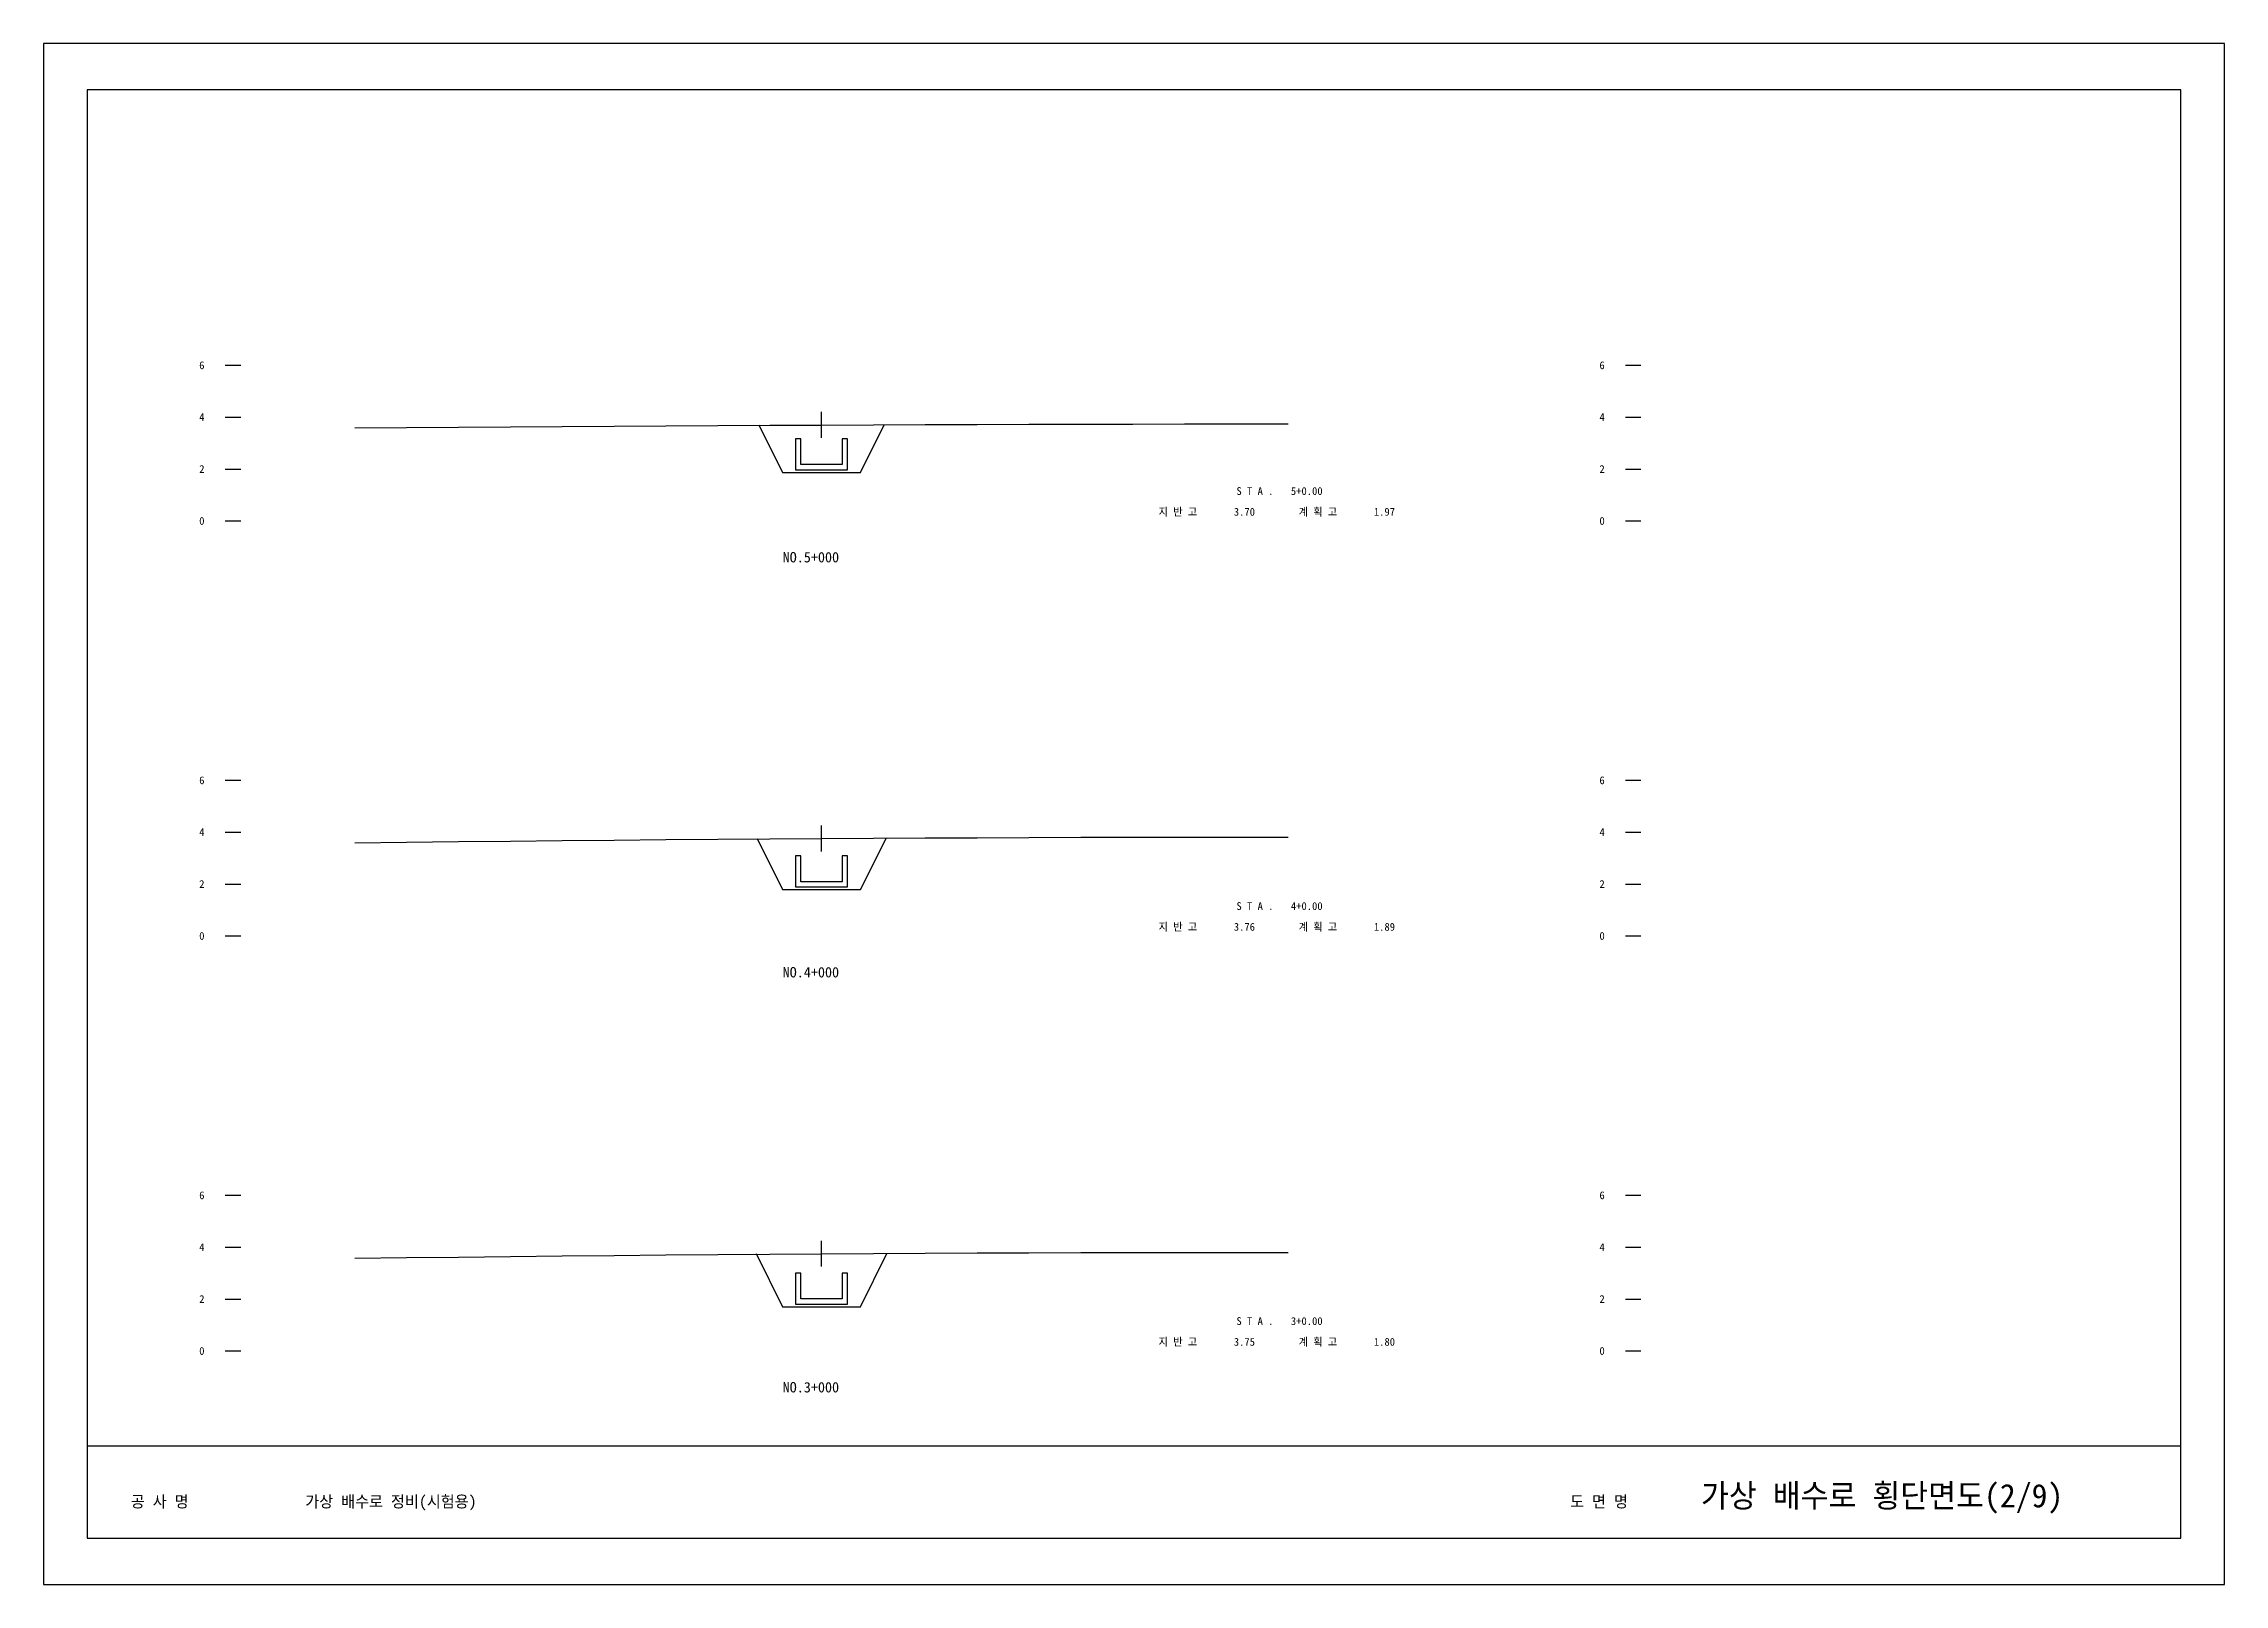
# Model space of a CAD drawing. Header units: millimetres. Extents: x 20000 to 30844, y 0 to 659.
# Drawn here: x 30095 to 30179.1, y 0 to 59.4 of the extents above; entities that cross this region are included whole.
import ezdxf

# ---------------------------------------------------------------- set-up
doc = ezdxf.new("R2010")
doc.units = ezdxf.units.MM
for name, color, linetype in [('dt1', 7, 'Continuous'), ('FORM', 7, 'Continuous'), ('GROUND', 3, 'Continuous'), ('STATION', 2, 'Continuous'), ('TICK', 1, 'Continuous'), ('계획선', 5, 'Continuous'), ('구조물', 4, 'Continuous')]:
    doc.layers.add(name, color=color, linetype=linetype)

msp = doc.modelspace()

# ---------------------------------------------------------------- texts
for s, p in [('S T A .', (30141, 42)), ('5+0.00', (30143.1, 42)), ('지 반 고', (30138, 41.2)), ('3.70', (30140.9, 41.2)), ('계 획 고', (30143.4, 41.2)), ('1.97', (30146.3, 41.2)), ('S T A .', (30141, 26)), ('4+0.00', (30143.1, 26)), ('지 반 고', (30138, 25.2)), ('3.76', (30140.9, 25.2)), ('계 획 고', (30143.4, 25.2)), ('1.89', (30146.3, 25.2)), ('S T A .', (30141, 10)), ('3+0.00', (30143.1, 10)), ('지 반 고', (30138, 9.2)), ('3.75', (30140.9, 9.2)), ('계 획 고', (30143.4, 9.2)), ('1.80', (30146.3, 9.2))]:
    msp.add_text(s, height=0.3).set_placement(p)
at = {"layer": 'dt1'}
for s, p in [('6', (30101, 46.85)), ('6', (30155, 46.85)), ('4', (30101, 44.85)), ('4', (30155, 44.85)), ('2', (30101, 42.85)), ('2', (30155, 42.85)), ('0', (30101, 40.85)), ('0', (30155, 40.85)), ('6', (30101, 30.85)), ('6', (30155, 30.85)), ('4', (30101, 28.85)), ('4', (30155, 28.85)), ('2', (30101, 26.85)), ('2', (30155, 26.85)), ('0', (30101, 24.85)), ('0', (30155, 24.85)), ('6', (30101, 14.85)), ('6', (30155, 14.85)), ('4', (30101, 12.85)), ('4', (30155, 12.85)), ('2', (30101, 10.85)), ('2', (30155, 10.85)), ('0', (30101, 8.85)), ('0', (30155, 8.85))]:
    msp.add_text(s, height=0.3, dxfattribs=at).set_placement(p)
at = {"layer": 'FORM'}
for s, height, p in [('공 사 명', 0.45, (30098.364, 2.97)), ('가상 배수로 정비(시험용)', 0.45, (30105.092, 2.97)), ('도 면 명', 0.45, (30153.87, 2.97)), ('가상 배수로 횡단면도(2/9)', 0.9, (30158.916, 2.97))]:
    msp.add_text(s, height=height, dxfattribs=at).set_placement(p)
at = {"layer": 'STATION'}
for s, p in [('NO.5+000', (30123.5, 39.4)), ('NO.4+000', (30123.5, 23.4)), ('NO.3+000', (30123.5, 7.4))]:
    msp.add_text(s, height=0.4, dxfattribs=at).set_placement(p)

# ---------------------------------------------------------------- linework, layer by layer
at = {"layer": 'dt1'}
for p, q in [((30102, 47), (30102.6, 47)), ((30156, 47), (30156.6, 47)), ((30102, 45), (30102.6, 45)), ((30156, 45), (30156.6, 45)), ((30102, 43), (30102.6, 43)), ((30156, 43), (30156.6, 43)), ((30102, 41), (30102.6, 41)), ((30156, 41), (30156.6, 41)), ((30102, 31), (30102.6, 31)), ((30156, 31), (30156.6, 31)), ((30102, 29), (30102.6, 29)), ((30156, 29), (30156.6, 29)), ((30102, 27), (30102.6, 27)), ((30156, 27), (30156.6, 27)), ((30102, 25), (30102.6, 25)), ((30156, 25), (30156.6, 25)), ((30102, 15), (30102.6, 15)), ((30156, 15), (30156.6, 15)), ((30102, 13), (30102.6, 13)), ((30156, 13), (30156.6, 13)), ((30102, 11), (30102.6, 11)), ((30156, 11), (30156.6, 11)), ((30102, 9), (30102.6, 9)), ((30156, 9), (30156.6, 9))]:
    msp.add_line(p, q, dxfattribs=at)
at = {"layer": 'FORM'}
msp.add_line((30096.682, 5.346), (30177.418, 5.346), dxfattribs=at)
for points in [[(30095, 0), (30179.1, 0), (30179.1, 59.4), (30095, 59.4)], [(30096.682, 1.782), (30177.418, 1.782), (30177.418, 57.618), (30096.682, 57.618)]]:
    msp.add_lwpolyline(points, close=True, dxfattribs=at)
at = {"layer": 'GROUND'}
for points in [[(30107, 44.585), (30109, 44.6), (30111, 44.615), (30113, 44.629), (30115, 44.643), (30117, 44.655), (30119, 44.667), (30121, 44.678), (30123, 44.688), (30125, 44.697), (30127, 44.705), (30129, 44.713), (30131, 44.719), (30133, 44.725), (30135, 44.731), (30137, 44.735), (30139, 44.739), (30141, 44.741), (30143, 44.744)], [(30107, 28.592), (30109, 28.615), (30111, 28.636), (30113, 28.657), (30115, 28.676), (30117, 28.695), (30119, 28.712), (30121, 28.728), (30123, 28.742), (30125, 28.756), (30127, 28.767), (30129, 28.778), (30131, 28.787), (30133, 28.795), (30135, 28.801), (30137, 28.806), (30139, 28.81), (30141, 28.812), (30143, 28.813)], [(30107, 12.572), (30109, 12.597), (30111, 12.62), (30113, 12.642), (30115, 12.663), (30117, 12.682), (30119, 12.701), (30121, 12.718), (30123, 12.733), (30125, 12.747), (30127, 12.759), (30129, 12.77), (30131, 12.779), (30133, 12.787), (30135, 12.792), (30137, 12.797), (30139, 12.799), (30141, 12.8), (30143, 12.799)]]:
    msp.add_lwpolyline(points, dxfattribs=at)
at = {"layer": 'TICK'}
for p, q in [((30125, 44.2), (30125, 45.2)), ((30125, 28.26), (30125, 29.26)), ((30125, 12.25), (30125, 13.25))]:
    msp.add_line(p, q, dxfattribs=at)
at = {"layer": '계획선'}
for points in [[(30122.585, 44.7), (30123.5, 42.87), (30126.5, 42.87), (30127.415, 44.7)], [(30122.513, 28.76), (30123.5, 26.786), (30126.5, 26.786), (30127.487, 28.76)], [(30122.476, 12.75), (30123.5, 10.702), (30126.5, 10.702), (30127.524, 12.75)]]:
    msp.add_lwpolyline(points, dxfattribs=at)
at = {"layer": '구조물'}
for points in [[(30124, 42.97), (30126, 42.97), (30126, 44.17), (30125.8, 44.17), (30125.8, 43.17), (30124.2, 43.17), (30124.2, 44.17), (30124, 44.17)], [(30124, 26.886), (30126, 26.886), (30126, 28.086), (30125.8, 28.086), (30125.8, 27.086), (30124.2, 27.086), (30124.2, 28.086), (30124, 28.086)], [(30124, 10.802), (30126, 10.802), (30126, 12.002), (30125.8, 12.002), (30125.8, 11.002), (30124.2, 11.002), (30124.2, 12.002), (30124, 12.002)]]:
    msp.add_lwpolyline(points, close=True, dxfattribs=at)

msp.set_redraw_order([(e.dxf.handle, doc.entitydb.next_handle()) for e in msp.query("TEXT MTEXT ATTDEF DIMENSION ARC_DIMENSION")])  # texts and dimensions are drawn at this point

doc.saveas('drawing.dxf')
